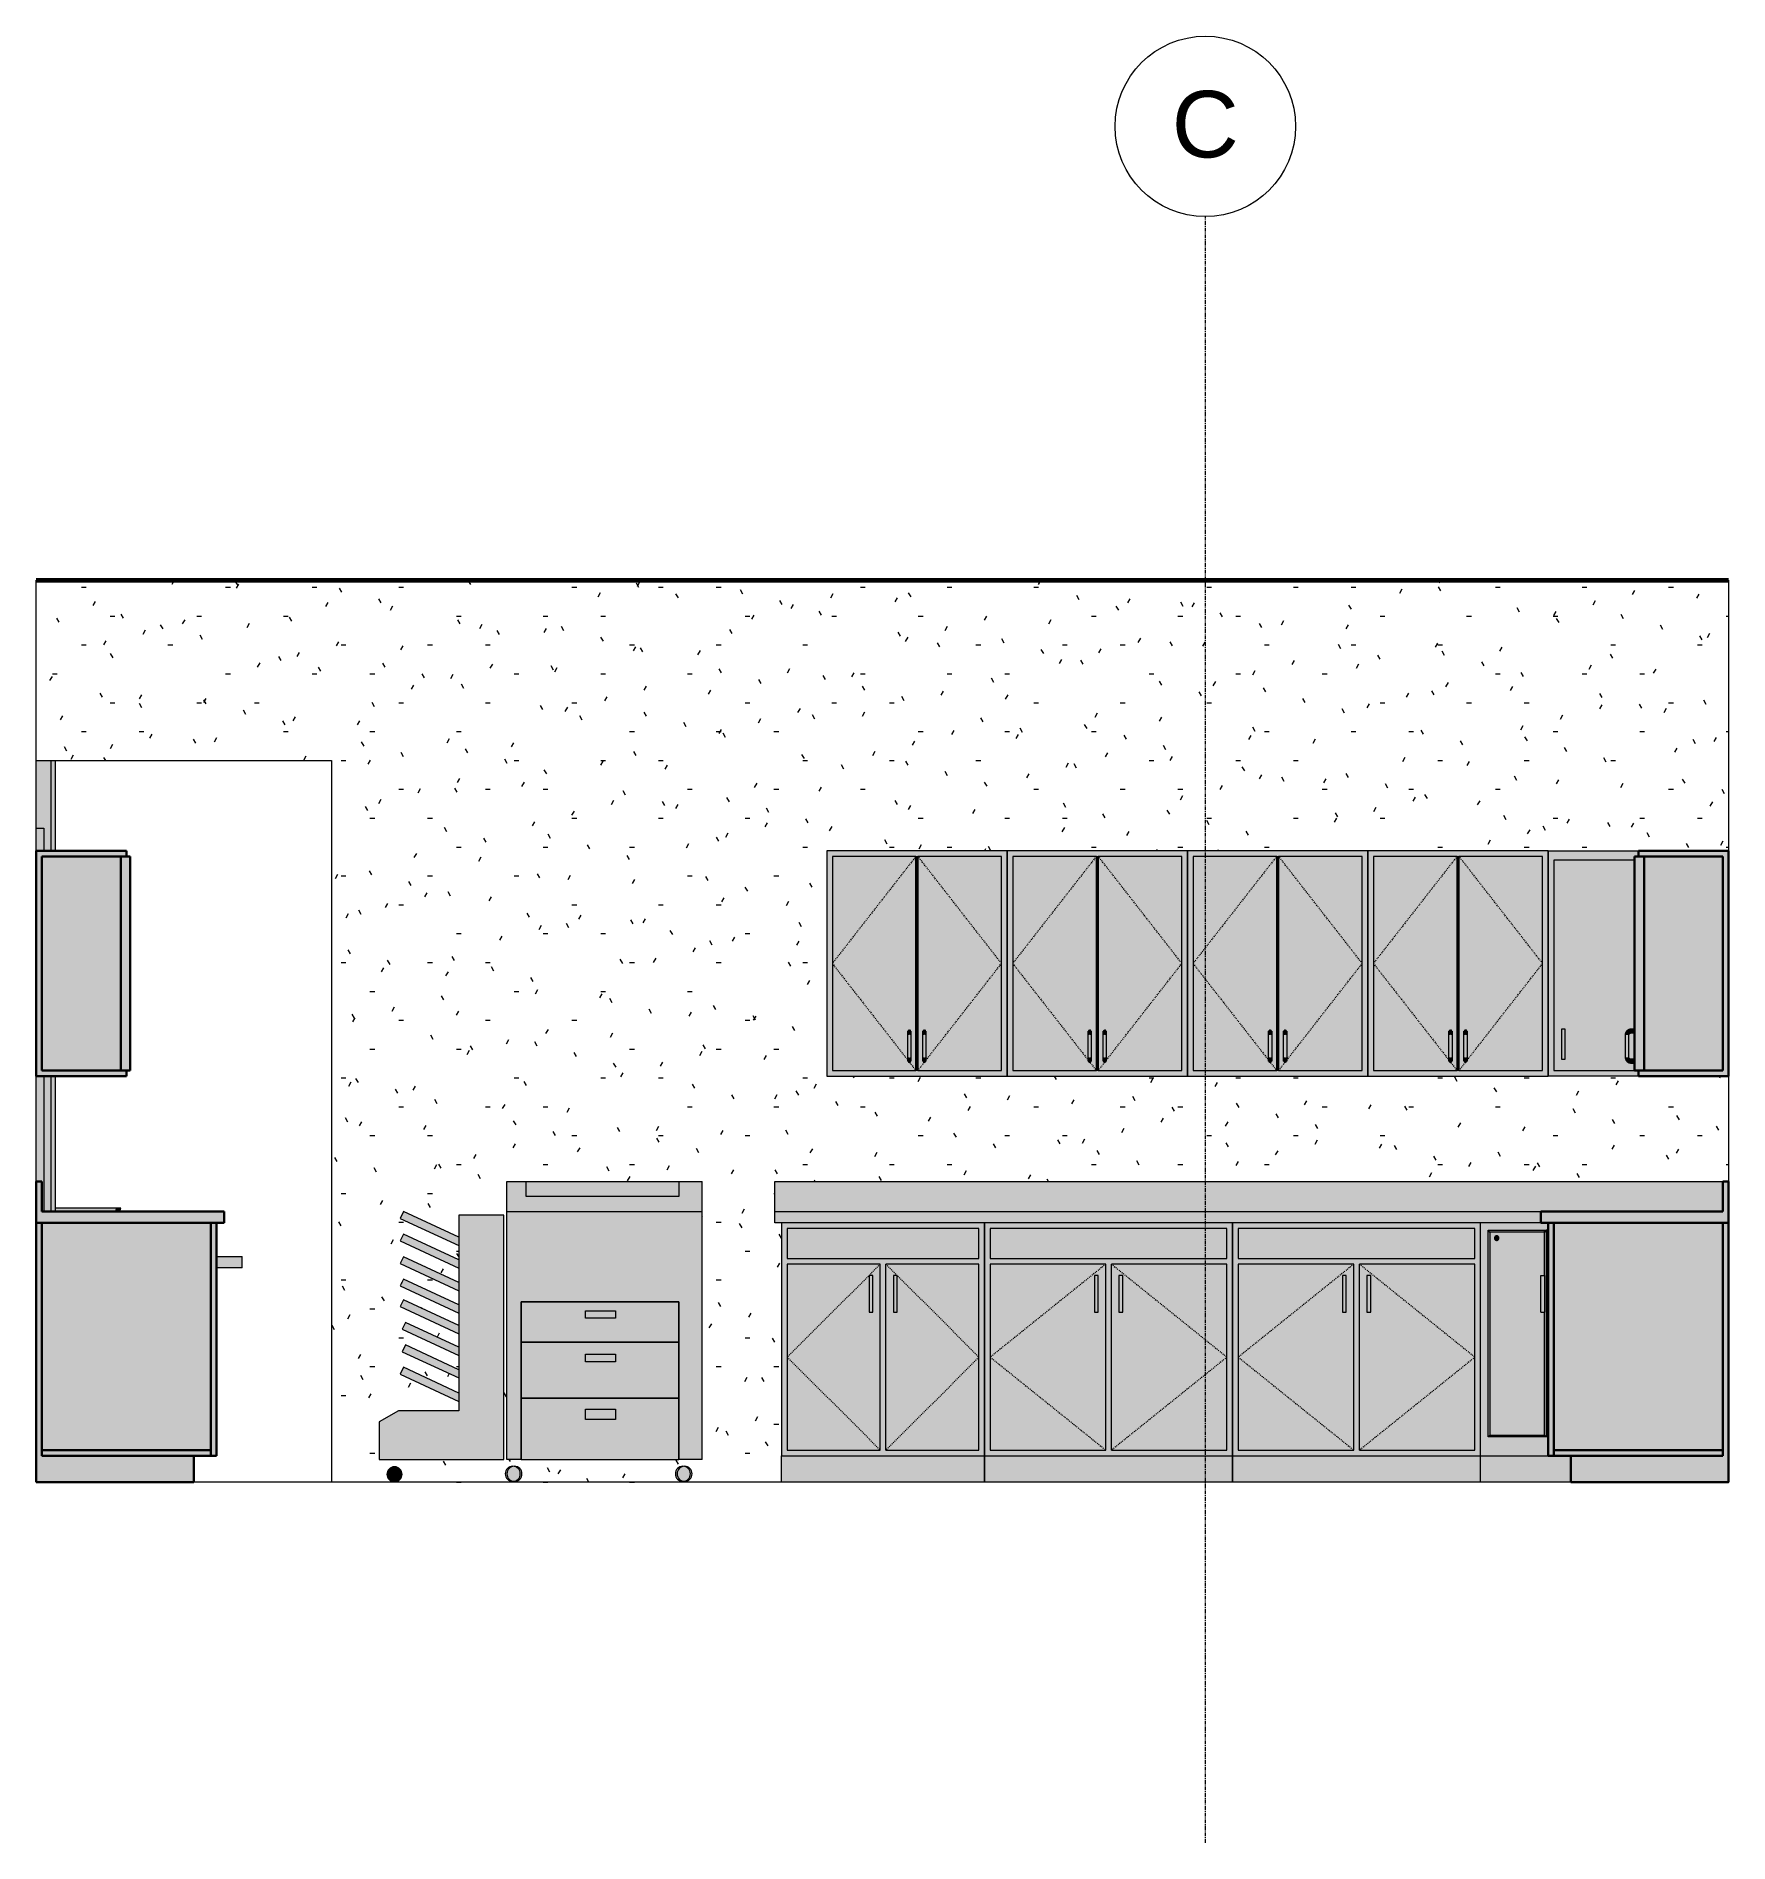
# Model space of a CAD drawing. Header units: inches. Extents: x -1667 to 6641, y -48 to 265.
# Drawn here: x 2478.5 to 2703.7, y -48 to 192.4 of the extents above; entities that cross this region are included whole.
import ezdxf

# ---------------------------------------------------------------- set-up
doc = ezdxf.new("R2010")
doc.units = ezdxf.units.IN
doc.header["$MEASUREMENT"] = 0
doc.linetypes.add('Dash', pattern=[0.25, 0.125, -0.125])
doc.linetypes.add('Grid Line 1_2_', pattern=[0.875, 0.5, -0.125, 0.125, -0.125])
for name, color, linetype, lineweight in [('A-CLNG', 13, 'Continuous', 18), ('A-DOOR', 31, 'Continuous', 18), ('A-DOOR-FRAM', 31, 'Continuous', 9), ('A-WALL-PATT', 111, 'Continuous', 18), ('C-BLDG-PADS', 91, 'Continuous', 9), ('I-FURN', 30, 'Continuous', 9), ('I-FURN-PNLS', 30, 'Continuous', 9), ('I-WALL', 2, 'Continuous', 18), ('Q-CASE', 31, 'Continuous', 9), ('Q-SPCQ', 91, 'Continuous', 9), ('S-COLS', 52, 'Continuous', 9), ('S-GRID', 1, 'Continuous', 9), ('S-GRID-IDEN', 1, 'Continuous', 9)]:
    doc.layers.add(name, color=color, linetype=linetype, lineweight=lineweight)
doc.styles.add('Arial', font='arial.ttf', dxfattribs={"height": 8.851796})

# ---------------------------------------------------------------- blocks, each defined once
blk = doc.blocks.new('Grid - Grid Head - Circle-50561-COPY ROOM - EAST ELEVATION')
at = {"layer": 'S-GRID-IDEN', "color": 7}
blk.add_circle((1168.34, 180.37), 12, dxfattribs=at)
blk = doc.blocks.new('Open Source Metal Building_Exterior_rvt-10-COPY ROOM - EAST ELEVATION')
at = {"layer": 'C-BLDG-PADS'}
h = blk.add_hatch(dxfattribs=at)
h.set_pattern_fill('FP_12', style=0, pattern_type=2)
h.set_pattern_definition([(50, (0, 0), (13.77135, -1.20496), [1.44, -15.84]), (355, (0, 0), (-2.66442, 14.44218), [1.152, -12.672]), (100.451, (1.148, -0.1), (11.10708, 13.23737), [1.224, -13.462]), (46.184, (0, 3.84), (20.49128, -3.17785), [2.16, -23.76]), (96.636, (1.708, 3.575), (17.94587, 18.70315), [1.836, -20.193]), (351.184, (0, 3.84), (17.9454, 18.7026), [1.728, -19.008]), (21, (1.92, 2.88), (11.46052, -7.73037), [1.44, -15.84]), (326, (1.92, 2.88), (4.67135, 13.92315), [1.152, -12.672]), (71.451, (2.875, 2.236), (16.13207, 6.19284), [1.224, -13.462]), (37.5, (0, 0), (0.233123, 6.39175), [0.634, -11.885, 0.634, -12.23, -12.72]), (37.5, (0, 0), (0.233123, 6.39175), [-25.382, 0.634, -12.086]), (7.5, (0, 0), (5.05073, 7.57304), [0.634, -6.701, 0.634, -11.597, -4.848]), (7.5, (0, 0), (5.05073, 7.57304), [-19.565, 0.634, -4.214]), (327.5, (-4.282, 0), (10.24958, -0.43289), [0.634, -4.166, 0.634, -14.342, -19.872]), (327.5, (-4.282, 0), (10.24958, -0.43289), [-19.776, 0.634, -19.238]), (317.5, (-6.202, 0), (11.19739, 1.922144), [0.634, -5.606, 0.634, -9.312, -14.112]), (317.5, (-6.202, 0), (11.19739, 1.922144), [-16.186, 0.634, -13.478])])
h.paths.add_polyline_path([(1238, -0.02), (1238, 0), (1209.85, -0.02)], flags=0)
at = {"layer": 'S-COLS', "lineweight": 5}
h = blk.add_hatch(color=254, dxfattribs=at)
h.paths.add_polyline_path([(1014.08, 36), (1014.08, 54), (1013.77, 54), (1013.77, 36)], flags=0)
h.paths.add_polyline_path([(1013.77, 84), (1014.08, 84), (1014.08, 96), (1012.77, 96), (1012.77, 87), (1013.77, 87)], flags=0)
h = blk.add_hatch(color=254, dxfattribs=at)
h.paths.add_polyline_path([(1014.51, 36), (1014.77, 36), (1014.76, 54), (1014.08, 54), (1014.08, 36), (1014.42, 36)], flags=0)
h.paths.add_polyline_path([(1014.67, 84), (1014.77, 84), (1014.75, 96), (1014.08, 96), (1014.08, 84), (1014.61, 84)], flags=0)
h = blk.add_hatch(color=254, dxfattribs=at)
h.paths.add_polyline_path([(1014.77, 36), (1015.33, 36), (1015.33, 54), (1014.77, 54), (1014.77, 37.49)], flags=0)
h.paths.add_polyline_path([(1014.77, 84), (1015.33, 84), (1015.33, 96), (1014.77, 96)], flags=0)
at = {"layer": 'C-BLDG-PADS', "color": 250, "lineweight": 18}
blk.add_line((1238, 0), (1012.77, 0), dxfattribs=at)
at = {"layer": 'S-COLS', "color": 7}
for p, q in [((1014.77, 84), (1014.77, 96)), ((1015.33, 84), (1015.33, 96)), ((1014.77, 36), (1014.77, 54)), ((1015.33, 36), (1015.33, 54))]:
    blk.add_line(p, q, dxfattribs=at)
at = {"layer": 'S-GRID', "linetype": 'Grid Line 1_2_'}
blk.add_line((1168.34, -48), (1168.34, 168.38), dxfattribs=at)
at = {"layer": 'S-GRID-IDEN', "insert": (1168.33, 185.09), "char_height": 8.85, "width": 10.584, "attachment_point": 2, "line_spacing_factor": 0.938532, "style": 'Arial', "bg_fill": 3, "box_fill_scale": 1.25, "bg_fill_color": 0, "bg_fill_transparency": 0}
blk.add_mtext('C', dxfattribs=at)
at = {"color": 90, "lineweight": 5}
blk.add_blockref('Grid - Grid Head - Circle-50561-COPY ROOM - EAST ELEVATION', (0, 0), dxfattribs=at)
blk = doc.blocks.new('Work Station Desktops - 96_ x 96_-293211-COPY ROOM - EAST ELEVATION')
at = {"layer": 'I-FURN-PNLS'}
blk.add_hatch(color=256, dxfattribs=at).paths.add_polyline_path([(1040.16, 28.5), (1040.16, 30), (1036.77, 29.99), (1036.77, 28.5)], flags=0)
for p, q in [((1036.77, 30), (1040.16, 30)), ((1040.16, 28.5), (1040.16, 30)), ((1040.16, 28.5), (1036.77, 28.5))]:
    blk.add_line(p, q, dxfattribs=at)
blk = doc.blocks.new('Haworth_Chair_s_con-Swivel - Swivel Chair-274643-COPY ROOM - EAST ELEVATION')
at = {"layer": 'I-FURN'}
for points in [[(1019.58, 36), (1023.31, 36), (1023.46, 36.5), (1015.33, 36.5), (1015.33, 36), (1019.29, 36)], [(1023.37, 36), (1023.89, 36), (1024.05, 36.5), (1023.46, 36.5), (1023.31, 36)]]:
    blk.add_hatch(color=256, dxfattribs=at).paths.add_polyline_path(points, flags=0)
for p, q in [((1015.34, 36.5), (1023.46, 36.5)), ((1023.46, 36.5), (1023.31, 36)), ((1023.46, 36.5), (1024.05, 36.5)), ((1023.89, 36), (1024.05, 36.5))]:
    blk.add_line(p, q, dxfattribs=at)
blk = doc.blocks.new('Counter Top-L Shaped 2 - 24_ Depth 2-600382-COPY ROOM - EAST ELEVATION')
at = {"layer": 'Q-CASE'}
for points in [[(1212.96, 36), (1237.21, 36), (1237.21, 40), (1111.07, 40), (1111.07, 36), (1209.85, 36)], [(1237.96, 34.5), (1237.96, 40), (1237.21, 40), (1237.21, 36), (1212.96, 36), (1212.96, 34.5)], [(1153.54, 34.5), (1212.96, 34.5), (1212.96, 36), (1111.07, 36), (1111.07, 34.5), (1125.39, 34.5)]]:
    blk.add_hatch(color=256, dxfattribs=at).paths.add_polyline_path(points, flags=0)
for p, q in [((1111.07, 36), (1111.07, 40)), ((1111.07, 40), (1237.21, 40)), ((1111.07, 36), (1212.96, 36)), ((1111.07, 34.5), (1111.07, 36)), ((1212.96, 34.5), (1111.07, 34.5))]:
    blk.add_line(p, q, dxfattribs=at)
at = {"layer": 'Q-CASE', "lineweight": 30}
for p, q in [((1237.96, 40), (1237.21, 40)), ((1237.21, 40), (1237.21, 36)), ((1237.96, 34.5), (1237.96, 40)), ((1237.21, 36), (1212.96, 36)), ((1212.96, 36), (1212.96, 34.5)), ((1212.96, 34.5), (1237.96, 34.5))]:
    blk.add_line(p, q, dxfattribs=at)
blk = doc.blocks.new('Single-Glass 1 - 36_ x 84_-564710-COPY ROOM - EAST ELEVATION')
at = {"layer": 'A-DOOR-FRAM', "lineweight": 18}
h = blk.add_hatch(color=256, dxfattribs=at)
h.paths.add_polyline_path([(1013.52, 36), (1013.77, 36), (1013.77, 54), (1012.77, 54), (1012.77, 40), (1013.52, 40), (1013.52, 37.49)], flags=0)
h.paths.add_polyline_path([(1013.77, 84), (1013.77, 87), (1012.77, 87), (1012.77, 84), (1013.52, 84)], flags=0)
at = {"layer": 'A-DOOR-FRAM'}
for p, q in [((1012.77, 87), (1013.77, 87)), ((1013.77, 87), (1013.77, 84)), ((1013.77, 54), (1013.77, 36))]:
    blk.add_line(p, q, dxfattribs=at)
blk = doc.blocks.new('Counter Top-L Shaped 2 - 24_ Depth-622807-COPY ROOM - EAST ELEVATION')
at = {"layer": 'Q-CASE'}
blk.add_hatch(color=256, dxfattribs=at).paths.add_polyline_path([(1019.81, 34.5), (1037.77, 34.5), (1037.77, 36), (1013.52, 36), (1013.52, 40), (1012.77, 40), (1012.77, 34.5)], flags=0)
at = {"layer": 'Q-CASE', "lineweight": 30}
for p, q in [((1013.52, 40), (1012.77, 40)), ((1012.77, 40), (1012.77, 34.5)), ((1013.52, 36), (1013.52, 40)), ((1012.77, 34.5), (1037.77, 34.5)), ((1037.77, 36), (1013.52, 36)), ((1037.77, 34.5), (1037.77, 36))]:
    blk.add_line(p, q, dxfattribs=at)
blk = doc.blocks.new('Upper Cabinet-Double Door-Wall - 24_-583922-COPY ROOM - EAST ELEVATION')
at = {"layer": 'Q-CASE'}
h = blk.add_hatch(color=256, dxfattribs=at)
h.paths.add_polyline_path([(1189.96, 54), (1213.96, 54), (1213.96, 84), (1189.96, 84), (1189.96, 59.99)], flags=0)
h.paths.add_polyline_path([(1209.85, 54.75), (1190.71, 54.75), (1190.71, 83.25), (1213.21, 83.25), (1213.21, 54.75)], flags=0)
h = blk.add_hatch(color=256, dxfattribs=at)
h.paths.add_polyline_path([(1190.71, 54.75), (1201.84, 54.75), (1201.84, 83.25), (1190.71, 83.25), (1190.71, 59.99)], flags=0)
h.paths.add_polyline_path([(1209.85, 54.75), (1213.21, 54.75), (1213.21, 83.25), (1202.09, 83.25), (1202.09, 54.75), (1206.33, 54.75)], flags=0)
h.paths.add_polyline_path([(1200.96, 55.77), (1200.83, 55.79), (1200.75, 55.87), (1200.72, 55.98), (1200.74, 60.1), (1200.78, 60.17), (1200.85, 60.23), (1201.07, 60.23), (1201.17, 60.13), (1201.2, 60.01), (1201.18, 55.9), (1201.14, 55.83), (1201.05, 55.77)], flags=0)
h.paths.add_polyline_path([(1202.96, 55.77), (1202.83, 55.79), (1202.75, 55.87), (1202.72, 55.98), (1202.74, 60.1), (1202.78, 60.17), (1202.85, 60.23), (1203.07, 60.23), (1203.17, 60.13), (1203.2, 60.01), (1203.18, 55.9), (1203.14, 55.83), (1203.07, 55.77)], flags=0)
h.paths.add_polyline_path([(1202.96, 56.45), (1203, 56.5), (1202.92, 56.5)], flags=0)
h.paths.add_polyline_path([(1200.96, 56.45), (1201, 56.5), (1200.92, 56.5)], flags=0)
h.paths.add_polyline_path([(1203, 59.5), (1202.96, 59.55), (1202.92, 59.5), (1202.96, 59.5)], flags=0)
h.paths.add_polyline_path([(1201, 59.5), (1200.96, 59.55), (1200.92, 59.5), (1200.96, 59.5)], flags=0)
h.paths.add_polyline_path([(1201.15, 60.07), (1201.15, 60.08), (1201.15, 60.07)], flags=0)
h.paths.add_polyline_path([(1203.15, 60.07), (1203.15, 60.08), (1203.15, 60.07)], flags=0)
for points in [[(1202.09, 54.75), (1202.09, 83.25), (1201.84, 83.25), (1201.84, 54.75)], [(1200.72, 59.5), (1200.92, 59.5), (1200.96, 59.55), (1200.96, 60.23), (1200.83, 60.21), (1200.75, 60.13), (1200.72, 60.01), (1200.73, 59.6)], [(1201.2, 59.5), (1201.2, 59.7), (1201.21, 59.9), (1201.2, 59.94), (1201.18, 60.1), (1201.14, 60.17), (1201.05, 60.23), (1200.96, 60.21), (1200.96, 59.55), (1201, 59.5), (1201.16, 59.5)], [(1202.72, 59.5), (1202.92, 59.5), (1202.96, 59.55), (1202.96, 60.23), (1202.83, 60.21), (1202.75, 60.13), (1202.72, 60.01), (1202.73, 59.6)], [(1203.2, 59.5), (1203.2, 59.7), (1203.21, 59.9), (1203.2, 59.94), (1203.18, 60.1), (1203.13, 60.18), (1203.07, 60.23), (1202.96, 60.21), (1202.96, 59.55), (1203, 59.5), (1203.16, 59.5)], [(1200.85, 56.5), (1200.96, 56.5), (1200.96, 59.5), (1200.72, 59.5), (1200.72, 56.5), (1200.77, 56.5)], [(1201.05, 56.5), (1201.2, 56.5), (1201.2, 59.5), (1200.96, 59.5), (1200.96, 56.5)], [(1202.96, 56.5), (1202.96, 59.5), (1202.72, 59.5), (1202.72, 56.5), (1202.85, 56.5)], [(1203.07, 56.5), (1203.2, 56.5), (1203.2, 59.5), (1202.96, 59.5), (1202.96, 56.5)], [(1200.96, 55.77), (1200.96, 56.45), (1200.92, 56.5), (1200.72, 56.5), (1200.72, 56.3), (1200.71, 56.1), (1200.72, 56.06), (1200.74, 55.9), (1200.79, 55.82), (1200.85, 55.77)], [(1200.96, 55.77), (1201.09, 55.79), (1201.17, 55.87), (1201.2, 55.98), (1201.2, 56.5), (1201, 56.5), (1200.96, 56.45), (1200.96, 55.79)], [(1202.96, 55.77), (1202.96, 56.45), (1202.92, 56.5), (1202.72, 56.5), (1202.72, 56.3), (1202.71, 56.1), (1202.72, 56.06), (1202.74, 55.9), (1202.78, 55.83), (1202.85, 55.77)], [(1202.96, 55.77), (1203.09, 55.79), (1203.17, 55.87), (1203.2, 55.98), (1203.2, 56.5), (1203, 56.5), (1202.96, 56.45), (1202.96, 55.79)]]:
    blk.add_hatch(color=256, dxfattribs=at).paths.add_polyline_path(points, flags=0)
for p, q in [((1213.96, 84), (1189.96, 84)), ((1189.96, 84), (1189.96, 54)), ((1201.84, 83.25), (1190.71, 83.25)), ((1190.71, 83.25), (1190.71, 54.75)), ((1201.84, 83.25), (1202.09, 83.25)), ((1201.84, 54.75), (1201.84, 83.25)), ((1201.96, 83.25), (1201.96, 54.75)), ((1202.09, 83.25), (1202.09, 54.75)), ((1213.21, 83.25), (1202.09, 83.25)), ((1213.21, 54.75), (1213.21, 83.25)), ((1213.96, 54), (1213.96, 84)), ((1200.71, 59.5), (1200.71, 56.5)), ((1201.21, 56.5), (1201.21, 59.5)), ((1202.71, 59.5), (1202.71, 56.5)), ((1203.21, 56.5), (1203.21, 59.5)), ((1189.96, 54), (1213.96, 54)), ((1190.71, 54.75), (1201.84, 54.75)), ((1202.09, 54.75), (1201.84, 54.75)), ((1202.09, 54.75), (1213.21, 54.75))]:
    blk.add_line(p, q, dxfattribs=at)
at = {"layer": 'Q-CASE', "linetype": 'Dash'}
for p, q in [((1201.84, 83.25), (1190.71, 69)), ((1213.21, 69), (1202.09, 83.25)), ((1190.71, 69), (1201.84, 54.75)), ((1202.09, 54.75), (1213.21, 69))]:
    blk.add_line(p, q, dxfattribs=at)
at = {"layer": 'Q-CASE', "flags": 128}
for points in [[(1200.71, 60), (1200.71, 60), (1200.71, 60), (1200.71, 60), (1200.71, 59.99), (1200.71, 59.99), (1200.71, 59.99), (1200.71, 59.98), (1200.71, 59.97), (1200.71, 59.97), (1200.71, 59.96), (1200.71, 59.95), (1200.71, 59.94), (1200.71, 59.93), (1200.71, 59.92), (1200.71, 59.91), (1200.71, 59.9), (1200.71, 59.89), (1200.71, 59.88), (1200.71, 59.86), (1200.71, 59.85), (1200.71, 59.83), (1200.71, 59.82), (1200.71, 59.8), (1200.71, 59.79), (1200.71, 59.77), (1200.71, 59.75), (1200.71, 59.74), (1200.71, 59.72), (1200.71, 59.7), (1200.71, 59.68), (1200.71, 59.66), (1200.71, 59.64), (1200.71, 59.62), (1200.71, 59.6), (1200.71, 59.58), (1200.71, 59.57), (1200.71, 59.55), (1200.71, 59.53), (1200.71, 59.51), (1200.71, 59.5)], [(1201.21, 59.5), (1201.21, 59.52), (1201.21, 59.54), (1201.21, 59.56), (1201.21, 59.58), (1201.21, 59.6), (1201.21, 59.62), (1201.21, 59.64), (1201.21, 59.66), (1201.21, 59.68), (1201.21, 59.69), (1201.21, 59.71), (1201.21, 59.73), (1201.21, 59.75), (1201.21, 59.77), (1201.21, 59.78), (1201.21, 59.8), (1201.21, 59.81), (1201.21, 59.83), (1201.21, 59.84), (1201.21, 59.86), (1201.21, 59.87), (1201.21, 59.89), (1201.21, 59.9), (1201.21, 59.91), (1201.21, 59.92), (1201.21, 59.93), (1201.21, 59.94), (1201.21, 59.95), (1201.21, 59.96), (1201.21, 59.97), (1201.21, 59.97), (1201.21, 59.98), (1201.21, 59.98), (1201.21, 59.99), (1201.21, 59.99), (1201.21, 60), (1201.21, 60), (1201.21, 60), (1201.21, 60)], [(1202.71, 60), (1202.71, 60), (1202.71, 60), (1202.71, 60), (1202.71, 59.99), (1202.71, 59.99), (1202.71, 59.99), (1202.71, 59.98), (1202.71, 59.97), (1202.71, 59.97), (1202.71, 59.96), (1202.71, 59.95), (1202.71, 59.94), (1202.71, 59.93), (1202.71, 59.92), (1202.71, 59.91), (1202.71, 59.9), (1202.71, 59.89), (1202.71, 59.88), (1202.71, 59.86), (1202.71, 59.85), (1202.71, 59.83), (1202.71, 59.82), (1202.71, 59.8), (1202.71, 59.79), (1202.71, 59.77), (1202.71, 59.75), (1202.71, 59.74), (1202.71, 59.72), (1202.71, 59.7), (1202.71, 59.68), (1202.71, 59.66), (1202.71, 59.64), (1202.71, 59.62), (1202.71, 59.6), (1202.71, 59.58), (1202.71, 59.57), (1202.71, 59.55), (1202.71, 59.53), (1202.71, 59.51), (1202.71, 59.5)], [(1203.21, 59.5), (1203.21, 59.52), (1203.21, 59.54), (1203.21, 59.56), (1203.21, 59.58), (1203.21, 59.6), (1203.21, 59.62), (1203.21, 59.64), (1203.21, 59.66), (1203.21, 59.68), (1203.21, 59.69), (1203.21, 59.71), (1203.21, 59.73), (1203.21, 59.75), (1203.21, 59.77), (1203.21, 59.78), (1203.21, 59.8), (1203.21, 59.81), (1203.21, 59.83), (1203.21, 59.84), (1203.21, 59.86), (1203.21, 59.87), (1203.21, 59.89), (1203.21, 59.9), (1203.21, 59.91), (1203.21, 59.92), (1203.21, 59.93), (1203.21, 59.94), (1203.21, 59.95), (1203.21, 59.96), (1203.21, 59.97), (1203.21, 59.97), (1203.21, 59.98), (1203.21, 59.98), (1203.21, 59.99), (1203.21, 59.99), (1203.21, 60), (1203.21, 60), (1203.21, 60), (1203.21, 60)], [(1200.71, 56.5), (1200.71, 56.48), (1200.71, 56.46), (1200.71, 56.44), (1200.71, 56.42), (1200.71, 56.4), (1200.71, 56.38), (1200.71, 56.36), (1200.71, 56.34), (1200.71, 56.32), (1200.71, 56.31), (1200.71, 56.29), (1200.71, 56.27), (1200.71, 56.25), (1200.71, 56.23), (1200.71, 56.22), (1200.71, 56.2), (1200.71, 56.19), (1200.71, 56.17), (1200.71, 56.16), (1200.71, 56.14), (1200.71, 56.13), (1200.71, 56.11), (1200.71, 56.1), (1200.71, 56.09), (1200.71, 56.08), (1200.71, 56.07), (1200.71, 56.06), (1200.71, 56.05), (1200.71, 56.04), (1200.71, 56.03), (1200.71, 56.03), (1200.71, 56.02), (1200.71, 56.02), (1200.71, 56.01), (1200.71, 56.01), (1200.71, 56), (1200.71, 56), (1200.71, 56), (1200.71, 56)], [(1201.21, 56), (1201.21, 56), (1201.21, 56), (1201.21, 56), (1201.21, 56.01), (1201.21, 56.01), (1201.21, 56.01), (1201.21, 56.02), (1201.21, 56.03), (1201.21, 56.03), (1201.21, 56.04), (1201.21, 56.05), (1201.21, 56.06), (1201.21, 56.07), (1201.21, 56.08), (1201.21, 56.09), (1201.21, 56.1), (1201.21, 56.11), (1201.21, 56.12), (1201.21, 56.14), (1201.21, 56.15), (1201.21, 56.17), (1201.21, 56.18), (1201.21, 56.2), (1201.21, 56.21), (1201.21, 56.23), (1201.21, 56.25), (1201.21, 56.26), (1201.21, 56.28), (1201.21, 56.3), (1201.21, 56.32), (1201.21, 56.34), (1201.21, 56.36), (1201.21, 56.38), (1201.21, 56.4), (1201.21, 56.42), (1201.21, 56.43), (1201.21, 56.45), (1201.21, 56.47), (1201.21, 56.49), (1201.21, 56.5)], [(1202.71, 56.5), (1202.71, 56.48), (1202.71, 56.46), (1202.71, 56.44), (1202.71, 56.42), (1202.71, 56.4), (1202.71, 56.38), (1202.71, 56.36), (1202.71, 56.34), (1202.71, 56.32), (1202.71, 56.31), (1202.71, 56.29), (1202.71, 56.27), (1202.71, 56.25), (1202.71, 56.23), (1202.71, 56.22), (1202.71, 56.2), (1202.71, 56.19), (1202.71, 56.17), (1202.71, 56.16), (1202.71, 56.14), (1202.71, 56.13), (1202.71, 56.11), (1202.71, 56.1), (1202.71, 56.09), (1202.71, 56.08), (1202.71, 56.07), (1202.71, 56.06), (1202.71, 56.05), (1202.71, 56.04), (1202.71, 56.03), (1202.71, 56.03), (1202.71, 56.02), (1202.71, 56.02), (1202.71, 56.01), (1202.71, 56.01), (1202.71, 56), (1202.71, 56), (1202.71, 56), (1202.71, 56)], [(1203.21, 56), (1203.21, 56), (1203.21, 56), (1203.21, 56), (1203.21, 56.01), (1203.21, 56.01), (1203.21, 56.01), (1203.21, 56.02), (1203.21, 56.03), (1203.21, 56.03), (1203.21, 56.04), (1203.21, 56.05), (1203.21, 56.06), (1203.21, 56.07), (1203.21, 56.08), (1203.21, 56.09), (1203.21, 56.1), (1203.21, 56.11), (1203.21, 56.12), (1203.21, 56.14), (1203.21, 56.15), (1203.21, 56.17), (1203.21, 56.18), (1203.21, 56.2), (1203.21, 56.21), (1203.21, 56.23), (1203.21, 56.25), (1203.21, 56.26), (1203.21, 56.28), (1203.21, 56.3), (1203.21, 56.32), (1203.21, 56.34), (1203.21, 56.36), (1203.21, 56.38), (1203.21, 56.4), (1203.21, 56.42), (1203.21, 56.43), (1203.21, 56.45), (1203.21, 56.47), (1203.21, 56.49), (1203.21, 56.5)]]:
    blk.add_lwpolyline(points, dxfattribs=at)
blk = doc.blocks.new('Upper Cabinet-Double Door-Wall - 24_-V27-COPY ROOM - EAST ELEVATION')
at = {"layer": 'Q-CASE'}
for points in [[(1024.77, 54), (1024.77, 54.75), (1013.52, 54.75), (1013.52, 83.25), (1024.77, 83.25), (1024.77, 84), (1012.77, 84), (1012.77, 54)], [(1013.52, 54.75), (1024.02, 54.75), (1024.02, 83.25), (1013.52, 83.25), (1013.52, 59.99)], [(1024.02, 54.75), (1025.27, 54.75), (1025.27, 83.25), (1024.02, 83.25), (1024.02, 59.99)]]:
    blk.add_hatch(color=256, dxfattribs=at).paths.add_polyline_path(points, flags=0)
at = {"layer": 'Q-CASE', "lineweight": 30}
for p, q in [((1012.77, 84), (1012.77, 54)), ((1024.77, 84), (1012.77, 84)), ((1013.52, 54.75), (1013.52, 83.25)), ((1013.52, 83.25), (1024.77, 83.25)), ((1025.27, 83.25), (1024.02, 83.25)), ((1024.02, 83.25), (1024.02, 54.75)), ((1024.77, 83.25), (1024.77, 84)), ((1025.27, 54.75), (1025.27, 83.25)), ((1012.77, 54), (1024.77, 54)), ((1024.77, 54.75), (1013.52, 54.75)), ((1024.02, 54.75), (1025.27, 54.75)), ((1024.77, 54), (1024.77, 54.75))]:
    blk.add_line(p, q, dxfattribs=at)
blk = doc.blocks.new('Copier-Floor - Copier-Floor-594505-COPY ROOM - EAST ELEVATION')
at = {"layer": 'Q-SPCQ'}
for points in [[(1077.3, 36), (1101.4, 36), (1101.4, 40), (1098.3, 40), (1098.3, 38), (1077.96, 38), (1077.96, 40), (1075.4, 40), (1075.4, 36)], [(1098.3, 38), (1098.3, 40), (1077.96, 40), (1077.96, 38)], [(1069.08, 3), (1074.99, 3), (1074.99, 35.5), (1068.99, 35.5), (1068.99, 9.5), (1060.99, 9.5), (1058.4, 8), (1058.4, 3)], [(1068.99, 31.46), (1068.99, 32.57), (1061.64, 35.99), (1061.22, 35.09)], [(1077.3, 3), (1077.3, 24), (1098.3, 24), (1098.3, 3), (1101.4, 3), (1101.4, 36), (1075.4, 36), (1075.4, 3)], [(1068.99, 28.46), (1068.99, 29.57), (1061.64, 32.99), (1061.22, 32.09), (1065.72, 29.99)], [(1068.99, 25.46), (1068.99, 26.57), (1061.64, 29.99), (1061.22, 29.09)], [(1068.99, 22.46), (1068.99, 23.57), (1061.64, 26.99), (1061.22, 26.09)], [(1068.99, 19.71), (1068.99, 20.82), (1061.64, 24.24), (1061.22, 23.34)], [(1089.85, 21.79), (1089.85, 22.79), (1085.85, 22.79), (1085.85, 21.79)], [(1068.99, 16.85), (1068.99, 17.95), (1061.91, 21.25), (1061.48, 20.35)], [(1068.99, 13.85), (1068.99, 14.95), (1061.91, 18.25), (1061.48, 17.35)], [(1089.85, 16), (1089.85, 17.02), (1085.85, 17.02), (1085.85, 16)], [(1068.99, 10.74), (1068.99, 11.84), (1061.64, 15.27), (1061.22, 14.36)], [(1089.85, 8.31), (1089.85, 9.71), (1085.85, 9.71), (1085.85, 8.31)], [(1060.68, 0.05), (1061.08, 0.24), (1061.35, 0.59), (1061.45, 1.03), (1061.35, 1.46), (1061.08, 1.81), (1060.68, 2), (1060.23, 2), (1059.83, 1.81), (1059.55, 1.46), (1059.45, 1.03), (1059.55, 0.59), (1059.83, 0.24), (1060.23, 0.05)]]:
    blk.add_hatch(color=256, dxfattribs=at).paths.add_polyline_path(points, flags=0)
h = blk.add_hatch(color=256, dxfattribs=at)
h.paths.add_polyline_path([(1097.23, 18.6), (1098.3, 18.6), (1098.3, 24), (1077.3, 24), (1077.3, 18.6)], flags=0)
h.paths.add_polyline_path([(1089.85, 21.79), (1085.85, 21.79), (1085.85, 22.79), (1089.85, 22.79)], flags=0)
h = blk.add_hatch(color=256, dxfattribs=at)
h.paths.add_polyline_path([(1083.15, 11.18), (1098.3, 11.18), (1098.3, 18.6), (1077.3, 18.6), (1077.3, 11.18)], flags=0)
h.paths.add_polyline_path([(1085.85, 16), (1085.85, 17.02), (1089.85, 17.02), (1089.85, 16)], flags=0)
h = blk.add_hatch(color=256, dxfattribs=at)
h.paths.add_polyline_path([(1083.15, 3), (1098.3, 3), (1098.3, 11.18), (1077.3, 11.18), (1077.3, 3)], flags=0)
h.paths.add_polyline_path([(1085.85, 8.31), (1085.85, 9.71), (1089.85, 9.71), (1089.85, 8.31)], flags=0)
h = blk.add_hatch(color=256, dxfattribs=at)
h.paths.add_polyline_path([(1075.96, 0.12), (1076.41, 0.12), (1076.81, 0.32), (1077.09, 0.67), (1077.19, 1.1), (1077.09, 1.53), (1076.81, 1.88), (1076.41, 2.07), (1075.96, 2.07), (1075.56, 1.88), (1075.29, 1.53), (1075.19, 1.1), (1075.29, 0.67), (1075.56, 0.32)], flags=0)
h.paths.add_polyline_path([(1099.05, 0.12), (1099.45, 0.32), (1099.73, 0.67), (1099.82, 1.1), (1099.73, 1.53), (1099.45, 1.88), (1099.05, 2.07), (1098.6, 2.07), (1098.2, 1.88), (1097.92, 1.53), (1097.82, 1.1), (1097.92, 0.67), (1098.2, 0.32), (1098.6, 0.12)], flags=0)
h = blk.add_hatch(color=256, dxfattribs=at)
h.paths.add_polyline_path([(1076.19, 0.12), (1076.63, 0.12), (1077.03, 0.32), (1077.31, 0.67), (1077.41, 1.1), (1077.31, 1.53), (1077.03, 1.88), (1076.63, 2.07), (1076.19, 2.07), (1075.78, 1.88), (1075.51, 1.53), (1075.41, 1.1), (1075.51, 0.67), (1075.78, 0.32)], flags=0)
h.paths.add_polyline_path([(1099.27, 0.12), (1099.67, 0.32), (1099.95, 0.67), (1100.05, 1.1), (1099.95, 1.53), (1099.67, 1.88), (1099.27, 2.07), (1098.82, 2.07), (1098.42, 1.88), (1098.14, 1.53), (1098.05, 1.1), (1098.14, 0.67), (1098.42, 0.32), (1098.82, 0.12)], flags=0)
for p, q in [((1075.4, 40), (1077.96, 40)), ((1075.4, 36), (1075.4, 40)), ((1077.96, 40), (1098.3, 40)), ((1077.96, 38), (1077.96, 40)), ((1098.3, 40), (1101.4, 40)), ((1098.3, 40), (1098.3, 38)), ((1101.4, 36), (1101.4, 40)), ((1098.3, 38), (1077.96, 38)), ((1061.64, 35.99), (1061.22, 35.09)), ((1061.22, 35.09), (1068.99, 31.46)), ((1068.99, 32.57), (1061.64, 35.99)), ((1074.99, 35.5), (1068.99, 35.5)), ((1068.99, 35.5), (1068.99, 9.5)), ((1074.99, 3), (1074.99, 35.5)), ((1075.4, 36), (1101.4, 36)), ((1075.4, 3), (1075.4, 36)), ((1101.4, 3), (1101.4, 36)), ((1061.64, 32.99), (1061.22, 32.09)), ((1061.22, 32.09), (1068.99, 28.46)), ((1068.99, 29.57), (1061.64, 32.99)), ((1061.64, 29.99), (1061.22, 29.09)), ((1061.22, 29.09), (1068.99, 25.46)), ((1068.99, 26.57), (1061.64, 29.99)), ((1061.64, 26.99), (1061.22, 26.09)), ((1068.99, 23.57), (1061.64, 26.99)), ((1061.22, 26.09), (1068.99, 22.46)), ((1061.64, 24.24), (1061.22, 23.34)), ((1068.99, 20.82), (1061.64, 24.24)), ((1061.22, 23.34), (1068.99, 19.71)), ((1098.3, 24), (1077.3, 24)), ((1077.3, 24), (1077.3, 18.6)), ((1077.3, 3), (1077.3, 24)), ((1077.3, 24), (1098.3, 24)), ((1085.85, 22.79), (1089.85, 22.79)), ((1085.85, 21.79), (1085.85, 22.79)), ((1089.85, 21.79), (1085.85, 21.79)), ((1089.85, 22.79), (1089.85, 21.79)), ((1098.3, 18.6), (1098.3, 24)), ((1098.3, 24), (1098.3, 3)), ((1061.91, 21.25), (1061.48, 20.35)), ((1061.48, 20.35), (1068.99, 16.85)), ((1068.99, 17.95), (1061.91, 21.25)), ((1061.91, 18.25), (1061.48, 17.35)), ((1061.48, 17.35), (1068.99, 13.85)), ((1068.99, 14.95), (1061.91, 18.25)), ((1077.3, 18.6), (1098.3, 18.6)), ((1098.3, 18.6), (1077.3, 18.6)), ((1077.3, 18.6), (1077.3, 11.18)), ((1085.85, 17.02), (1089.85, 17.02)), ((1085.85, 16), (1085.85, 17.02)), ((1089.85, 17.02), (1089.85, 16)), ((1098.3, 11.18), (1098.3, 18.6)), ((1061.64, 15.27), (1061.22, 14.36)), ((1068.99, 11.84), (1061.64, 15.27)), ((1089.85, 16), (1085.85, 16)), ((1061.22, 14.36), (1068.99, 10.74)), ((1077.3, 11.18), (1098.3, 11.18)), ((1098.3, 11.18), (1077.3, 11.18)), ((1077.3, 11.18), (1077.3, 3)), ((1085.85, 9.71), (1089.85, 9.71)), ((1085.85, 8.31), (1085.85, 9.71)), ((1089.85, 9.71), (1089.85, 8.31)), ((1098.3, 3), (1098.3, 11.18)), ((1060.99, 9.5), (1058.4, 8)), ((1058.4, 8), (1058.4, 3)), ((1068.99, 9.5), (1060.99, 9.5)), ((1089.85, 8.31), (1085.85, 8.31)), ((1058.4, 3), (1074.99, 3)), ((1077.3, 3), (1075.4, 3)), ((1077.3, 3), (1098.3, 3)), ((1101.4, 3), (1098.3, 3))]:
    blk.add_line(p, q, dxfattribs=at)
for centre, start, end in [((1060.45, 1.03), 0, 180), ((1060.45, 1.03), 180, 360), ((1076.19, 1.1), 0, 180), ((1076.19, 1.1), 180, 360), ((1076.41, 1.1), 0, 180), ((1076.41, 1.1), 180, 360), ((1098.82, 1.1), 0, 180), ((1098.82, 1.1), 180, 360), ((1099.05, 1.1), 0, 180), ((1099.05, 1.1), 180, 360)]:
    blk.add_arc(centre, 1, start, end, dxfattribs=at)
blk = doc.blocks.new('Base Cabinet-Double Door Sink Unit - 39_-578555-COPY ROOM - EAST ELEVATION')
at = {"layer": 'Q-CASE'}
h = blk.add_hatch(color=256, dxfattribs=at)
h.paths.add_polyline_path([(1012.77, 0), (1033.77, 0), (1033.77, 3.5), (1013.52, 3.5), (1013.52, 34.5), (1012.77, 34.5), (1012.77, 0.92)], flags=0)
h.paths.add_polyline_path([(1036.02, 3.5), (1036.77, 3.5), (1036.77, 34.5), (1036.02, 34.5), (1036.02, 14.98)], flags=0)
for points in [[(1013.52, 4.25), (1036.02, 4.25), (1036.02, 34.5), (1013.52, 34.5), (1013.52, 4.67)], [(1026.85, 3.5), (1036.02, 3.5), (1036.02, 4.25), (1013.52, 4.25), (1013.52, 3.5), (1023.33, 3.5)]]:
    blk.add_hatch(color=256, dxfattribs=at).paths.add_polyline_path(points, flags=0)
at = {"layer": 'Q-CASE', "lineweight": 30}
for p, q in [((1013.52, 34.5), (1012.77, 34.5)), ((1012.77, 34.5), (1012.77, 0)), ((1013.52, 3.5), (1013.52, 34.5)), ((1036.02, 34.5), (1036.02, 3.5)), ((1036.77, 34.5), (1036.02, 34.5)), ((1036.77, 3.5), (1036.77, 34.5)), ((1036.02, 4.25), (1013.52, 4.25)), ((1013.52, 4.25), (1013.52, 3.5)), ((1033.77, 3.5), (1013.52, 3.5)), ((1013.52, 3.5), (1036.02, 3.5)), ((1033.77, 0), (1033.77, 3.5)), ((1036.02, 3.5), (1036.02, 4.25)), ((1036.02, 3.5), (1036.77, 3.5)), ((1012.77, 0), (1033.77, 0))]:
    blk.add_line(p, q, dxfattribs=at)
blk = doc.blocks.new('Base Cabinet-Double Door Sink Unit - 33_-621153-COPY ROOM - EAST ELEVATION')
at = {"layer": 'Q-CASE'}
h = blk.add_hatch(color=256, dxfattribs=at)
h.paths.add_polyline_path([(1138.96, 3.5), (1171.96, 3.5), (1171.96, 34.5), (1138.96, 34.5), (1138.96, 22.59)], flags=0)
h.paths.add_polyline_path([(1154.09, 22.59), (1153.59, 22.59), (1153.59, 27.5), (1154.09, 27.5)], flags=0)
h.paths.add_polyline_path([(1156.84, 22.59), (1156.84, 27.5), (1157.34, 27.5), (1157.34, 22.59)], flags=0)
h = blk.add_hatch(color=256, dxfattribs=at)
h.paths.add_polyline_path([(1157.34, 22.59), (1157.34, 27.5), (1156.84, 27.5), (1156.84, 22.59)], flags=0)
h.paths.add_polyline_path([(1153.59, 22.59), (1154.09, 22.59), (1154.09, 27.5), (1153.59, 27.5)], flags=0)
blk.add_hatch(color=256, dxfattribs=at).paths.add_polyline_path([(1139.71, 0), (1171.96, 0), (1171.96, 3.5), (1138.96, 3.5), (1138.96, 0)], flags=0)
for p, q in [((1138.96, 34.5), (1138.96, 3.5)), ((1171.21, 33.75), (1139.71, 33.75)), ((1139.71, 33.75), (1139.71, 29.75)), ((1171.21, 29.75), (1171.21, 33.75)), ((1171.96, 3.5), (1171.96, 34.5)), ((1139.71, 29.75), (1171.21, 29.75)), ((1155.09, 29), (1139.71, 29)), ((1139.71, 29), (1139.71, 4.25)), ((1155.09, 4.25), (1155.09, 29)), ((1155.84, 4.25), (1155.84, 29)), ((1171.21, 29), (1155.84, 29)), ((1171.21, 4.25), (1171.21, 29)), ((1153.59, 27.5), (1153.59, 22.59)), ((1154.09, 27.5), (1153.59, 27.5)), ((1154.09, 22.59), (1154.09, 27.5)), ((1156.84, 27.5), (1156.84, 22.59)), ((1157.34, 27.5), (1156.84, 27.5)), ((1157.34, 22.59), (1157.34, 27.5)), ((1153.59, 22.59), (1154.09, 22.59)), ((1156.84, 22.59), (1157.34, 22.59)), ((1138.96, 3.5), (1171.96, 3.5)), ((1138.96, 0), (1138.96, 3.5)), ((1139.71, 4.25), (1155.09, 4.25)), ((1155.84, 4.25), (1171.21, 4.25)), ((1171.96, 3.5), (1171.96, 0))]:
    blk.add_line(p, q, dxfattribs=at)
at = {"layer": 'Q-CASE', "linetype": 'Dash'}
for p, q in [((1155.09, 29), (1139.71, 16.62)), ((1155.84, 29), (1171.21, 16.62)), ((1139.71, 16.62), (1155.09, 4.25)), ((1171.21, 16.62), (1155.84, 4.25))]:
    blk.add_line(p, q, dxfattribs=at)
blk = doc.blocks.new('Base Cabinet-Double Door Sink Unit - 33_-V28-COPY ROOM - EAST ELEVATION')
at = {"layer": 'Q-CASE'}
h = blk.add_hatch(color=256, dxfattribs=at)
h.paths.add_polyline_path([(1204.96, 3.5), (1204.96, 34.5), (1171.96, 34.5), (1171.96, 3.5), (1190.34, 3.5)], flags=0)
h.paths.add_polyline_path([(1190.34, 22.59), (1189.84, 22.59), (1189.84, 27.5), (1190.34, 27.5)], flags=0)
h.paths.add_polyline_path([(1187.09, 22.59), (1186.59, 22.59), (1186.59, 27.5), (1187.09, 27.5)], flags=0)
h = blk.add_hatch(color=256, dxfattribs=at)
h.paths.add_polyline_path([(1186.59, 22.59), (1187.09, 22.59), (1187.09, 27.5), (1186.59, 27.5)], flags=0)
h.paths.add_polyline_path([(1189.84, 22.59), (1190.34, 22.59), (1190.34, 27.5), (1189.84, 27.5)], flags=0)
blk.add_hatch(color=256, dxfattribs=at).paths.add_polyline_path([(1171.96, 0), (1204.96, 0), (1204.96, 3.5), (1171.96, 3.5)], flags=0)
for p, q in [((1171.96, 34.5), (1171.96, 3.5)), ((1204.21, 33.75), (1172.71, 33.75)), ((1172.71, 33.75), (1172.71, 29.75)), ((1204.21, 29.75), (1204.21, 33.75)), ((1204.96, 3.5), (1204.96, 34.5)), ((1172.71, 29.75), (1204.21, 29.75)), ((1188.09, 29), (1172.71, 29)), ((1172.71, 29), (1172.71, 4.25)), ((1188.09, 4.25), (1188.09, 29)), ((1188.84, 4.25), (1188.84, 29)), ((1204.21, 29), (1188.84, 29)), ((1204.21, 4.25), (1204.21, 29)), ((1186.59, 27.5), (1186.59, 22.59)), ((1187.09, 27.5), (1186.59, 27.5)), ((1187.09, 22.59), (1187.09, 27.5)), ((1189.84, 27.5), (1189.84, 22.59)), ((1190.34, 27.5), (1189.84, 27.5)), ((1190.34, 22.59), (1190.34, 27.5)), ((1186.59, 22.59), (1187.09, 22.59)), ((1189.84, 22.59), (1190.34, 22.59)), ((1171.96, 3.5), (1204.96, 3.5)), ((1171.96, 0), (1171.96, 3.5)), ((1172.71, 4.25), (1188.09, 4.25)), ((1188.84, 4.25), (1204.21, 4.25))]:
    blk.add_line(p, q, dxfattribs=at)
at = {"layer": 'Q-CASE', "linetype": 'Dash'}
for p, q in [((1188.09, 29), (1172.71, 16.62)), ((1188.84, 29), (1204.21, 16.62)), ((1172.71, 16.62), (1188.09, 4.25)), ((1204.21, 16.62), (1188.84, 4.25))]:
    blk.add_line(p, q, dxfattribs=at)
blk = doc.blocks.new('Base Cabinet-Double Door Sink Unit - 27_-619205-COPY ROOM - EAST ELEVATION')
at = {"layer": 'Q-CASE'}
blk.add_hatch(color=256, dxfattribs=at).paths.add_polyline_path([(1213.46, 22.59), (1213.46, 27.5), (1212.96, 27.5), (1212.96, 22.59)], flags=0)
for p, q in [((1212.96, 22.59), (1212.96, 27.5)), ((1212.96, 27.5), (1213.46, 27.5)), ((1213.46, 27.5), (1213.46, 22.59)), ((1212.96, 22.59), (1213.46, 22.59))]:
    blk.add_line(p, q, dxfattribs=at)
blk = doc.blocks.new('Corner_Base_Cabinet_7113 - L - Shaped Cabinet-618934-COPY ROOM - EAST ELEVATION')
at = {"layer": 'Q-CASE'}
for points in [[(1204.96, 3.5), (1213.96, 3.5), (1213.96, 6), (1205.96, 6), (1205.96, 33.5), (1213.96, 33.5), (1213.96, 34.5), (1204.96, 34.5), (1204.96, 6)], [(1205.96, 6), (1206.21, 6.25), (1206.21, 33.25), (1205.96, 33.5), (1205.96, 29.99)], [(1206.21, 33.25), (1213.46, 33.25), (1213.46, 33.5), (1205.96, 33.5)], [(1207.1, 32.46), (1207.39, 32.46), (1207.26, 32.7), (1207.1, 32.74), (1207.03, 32.73), (1206.9, 32.67), (1206.82, 32.46), (1206.91, 32.46)], [(1207.1, 32.18), (1207.18, 32.19), (1207.31, 32.25), (1207.39, 32.46), (1206.82, 32.46), (1206.94, 32.22)], [(1213.71, 6), (1213.71, 33.5), (1213.46, 33.25), (1213.46, 6.25)], [(1213.46, 33.25), (1213.71, 33.5), (1213.46, 33.5)], [(1213.96, 6), (1213.96, 33.5), (1213.71, 33.5), (1213.71, 6)], [(1205.96, 6), (1213.46, 6), (1213.46, 6.25), (1206.21, 6.25)], [(1213.46, 6), (1213.71, 6), (1213.46, 6.25)], [(1216.96, 0), (1216.96, 3.5), (1204.96, 3.5), (1204.96, 0), (1214.71, 0)]]:
    blk.add_hatch(color=256, dxfattribs=at).paths.add_polyline_path(points, flags=0)
h = blk.add_hatch(color=256, dxfattribs=at)
h.paths.add_polyline_path([(1206.21, 6.25), (1213.46, 6.25), (1213.46, 22.59), (1212.96, 22.59), (1212.96, 27.5), (1213.46, 27.5), (1213.46, 33.25), (1206.21, 33.25), (1206.21, 29.99)], flags=0)
h.paths.add_polyline_path([(1207.1, 32.18), (1206.94, 32.22), (1206.82, 32.46), (1206.91, 32.67), (1207.03, 32.73), (1207.1, 32.74), (1207.26, 32.7), (1207.39, 32.46), (1207.29, 32.24), (1207.18, 32.19)], flags=0)
for p, q in [((1205.96, 33.5), (1213.46, 33.5)), ((1205.96, 6), (1205.96, 33.5)), ((1206.21, 33.25), (1205.96, 33.5)), ((1213.46, 33.25), (1206.21, 33.25)), ((1206.21, 33.25), (1206.21, 6.25)), ((1213.46, 33.5), (1213.46, 33.25)), ((1213.46, 33.25), (1213.46, 33.5)), ((1213.46, 33.5), (1213.71, 33.5)), ((1213.71, 33.5), (1213.46, 33.25)), ((1213.46, 27.5), (1213.46, 33.25)), ((1213.71, 33.5), (1213.71, 6)), ((1213.96, 33.5), (1213.71, 33.5)), ((1213.46, 6.25), (1213.46, 22.59)), ((1205.96, 6), (1206.21, 6.25)), ((1213.46, 6), (1205.96, 6)), ((1206.21, 6.25), (1213.46, 6.25)), ((1213.46, 6.25), (1213.46, 6)), ((1213.46, 6), (1213.46, 6.25)), ((1213.71, 6), (1213.46, 6.25)), ((1213.71, 6), (1213.46, 6)), ((1213.96, 6), (1213.71, 6)), ((1204.96, 0), (1204.96, 3.5)), ((1204.96, 3.5), (1213.96, 3.5))]:
    blk.add_line(p, q, dxfattribs=at)
at = {"layer": 'Q-CASE', "flags": 128}
for points in [[(1207.4, 32.46), (1207.4, 32.47), (1207.4, 32.48), (1207.4, 32.5), (1207.4, 32.51), (1207.4, 32.52), (1207.39, 32.53), (1207.39, 32.54), (1207.39, 32.55), (1207.38, 32.56), (1207.38, 32.58), (1207.37, 32.59), (1207.37, 32.6), (1207.36, 32.61), (1207.36, 32.62), (1207.35, 32.63), (1207.34, 32.64), (1207.34, 32.65), (1207.33, 32.66), (1207.32, 32.67), (1207.31, 32.67), (1207.3, 32.68), (1207.29, 32.69), (1207.28, 32.7), (1207.27, 32.7), (1207.26, 32.71), (1207.25, 32.72), (1207.24, 32.72), (1207.23, 32.73), (1207.22, 32.73), (1207.21, 32.74), (1207.2, 32.74), (1207.19, 32.75), (1207.18, 32.75), (1207.17, 32.75), (1207.15, 32.75), (1207.14, 32.76), (1207.13, 32.76), (1207.12, 32.76), (1207.11, 32.76), (1207.09, 32.76), (1207.08, 32.76), (1207.07, 32.76), (1207.06, 32.75), (1207.05, 32.75), (1207.04, 32.75), (1207.02, 32.75), (1207.01, 32.74), (1207, 32.74), (1206.99, 32.74), (1206.98, 32.73), (1206.97, 32.73), (1206.96, 32.72), (1206.95, 32.71), (1206.94, 32.71), (1206.93, 32.7), (1206.92, 32.69), (1206.91, 32.69), (1206.9, 32.68), (1206.89, 32.67), (1206.88, 32.66), (1206.88, 32.65), (1206.87, 32.64), (1206.86, 32.63), (1206.85, 32.62), (1206.85, 32.61), (1206.84, 32.6), (1206.84, 32.59), (1206.83, 32.58), (1206.83, 32.57), (1206.82, 32.56), (1206.82, 32.55), (1206.81, 32.54), (1206.81, 32.53), (1206.81, 32.51), (1206.81, 32.5), (1206.81, 32.49), (1206.81, 32.48), (1206.8, 32.47), (1206.8, 32.46)], [(1206.8, 32.46), (1206.8, 32.45), (1206.81, 32.44), (1206.81, 32.42), (1206.81, 32.41), (1206.81, 32.4), (1206.81, 32.39), (1206.82, 32.38), (1206.82, 32.37), (1206.82, 32.35), (1206.83, 32.34), (1206.83, 32.33), (1206.84, 32.32), (1206.84, 32.31), (1206.85, 32.3), (1206.86, 32.29), (1206.86, 32.28), (1206.87, 32.27), (1206.88, 32.26), (1206.89, 32.25), (1206.9, 32.25), (1206.9, 32.24), (1206.91, 32.23), (1206.92, 32.22), (1206.93, 32.21), (1206.94, 32.21), (1206.95, 32.2), (1206.96, 32.2), (1206.97, 32.19), (1206.98, 32.19), (1206.99, 32.18), (1207.01, 32.18), (1207.02, 32.17), (1207.03, 32.17), (1207.04, 32.17), (1207.05, 32.17), (1207.06, 32.16), (1207.08, 32.16), (1207.09, 32.16), (1207.1, 32.16), (1207.11, 32.16), (1207.12, 32.16), (1207.14, 32.16), (1207.15, 32.16), (1207.16, 32.17), (1207.17, 32.17), (1207.18, 32.17), (1207.19, 32.18), (1207.21, 32.18), (1207.22, 32.18), (1207.23, 32.19), (1207.24, 32.19), (1207.25, 32.2), (1207.26, 32.2), (1207.27, 32.21), (1207.28, 32.22), (1207.29, 32.23), (1207.3, 32.23), (1207.31, 32.24), (1207.31, 32.25), (1207.32, 32.26), (1207.33, 32.27), (1207.34, 32.28), (1207.35, 32.29), (1207.35, 32.3), (1207.36, 32.31), (1207.36, 32.32), (1207.37, 32.33), (1207.38, 32.34), (1207.38, 32.35), (1207.38, 32.36), (1207.39, 32.37), (1207.39, 32.38), (1207.39, 32.39), (1207.4, 32.41), (1207.4, 32.42), (1207.4, 32.43), (1207.4, 32.44), (1207.4, 32.45), (1207.4, 32.46)]]:
    blk.add_lwpolyline(points, dxfattribs=at)
blk = doc.blocks.new('Base Cabinet-Double Door Sink Unit - 27_-V29-COPY ROOM - EAST ELEVATION')
at = {"layer": 'Q-CASE'}
h = blk.add_hatch(color=256, dxfattribs=at)
h.paths.add_polyline_path([(1237.96, 0), (1237.96, 34.5), (1237.21, 34.5), (1237.21, 3.5), (1216.96, 3.5), (1216.96, 0)], flags=0)
h.paths.add_polyline_path([(1213.96, 3.5), (1214.71, 3.5), (1214.71, 34.5), (1213.96, 34.5), (1213.96, 29.99)], flags=0)
for points in [[(1214.71, 4.25), (1237.21, 4.25), (1237.21, 34.5), (1214.71, 34.5), (1214.71, 29.99)], [(1237.21, 3.5), (1237.21, 4.25), (1214.71, 4.25), (1214.71, 3.5)]]:
    blk.add_hatch(color=256, dxfattribs=at).paths.add_polyline_path(points, flags=0)
at = {"layer": 'Q-CASE', "lineweight": 30}
for p, q in [((1214.71, 34.5), (1213.96, 34.5)), ((1213.96, 34.5), (1213.96, 3.5)), ((1214.71, 3.5), (1214.71, 34.5)), ((1237.21, 34.5), (1237.21, 3.5)), ((1237.96, 34.5), (1237.21, 34.5)), ((1237.96, 0), (1237.96, 34.5)), ((1213.96, 3.5), (1214.71, 3.5)), ((1237.21, 4.25), (1214.71, 4.25)), ((1214.71, 4.25), (1214.71, 3.5)), ((1214.71, 3.5), (1237.21, 3.5)), ((1237.21, 3.5), (1216.96, 3.5)), ((1216.96, 3.5), (1216.96, 0)), ((1237.21, 3.5), (1237.21, 4.25)), ((1216.96, 0), (1237.96, 0))]:
    blk.add_line(p, q, dxfattribs=at)
blk = doc.blocks.new('Base Cabinet-Double Door Sink Unit - 27_-V30-COPY ROOM - EAST ELEVATION')
at = {"layer": 'Q-CASE'}
h = blk.add_hatch(color=256, dxfattribs=at)
h.paths.add_polyline_path([(1138.96, 3.5), (1138.96, 34.5), (1111.96, 34.5), (1111.96, 3.5), (1127.34, 3.5)], flags=0)
h.paths.add_polyline_path([(1126.84, 22.59), (1126.84, 27.5), (1127.34, 27.5), (1127.34, 22.59)], flags=0)
h.paths.add_polyline_path([(1124.09, 22.59), (1123.59, 22.59), (1123.59, 27.5), (1124.09, 27.5)], flags=0)
h = blk.add_hatch(color=256, dxfattribs=at)
h.paths.add_polyline_path([(1127.34, 22.59), (1127.34, 27.5), (1126.84, 27.5), (1126.84, 22.59)], flags=0)
h.paths.add_polyline_path([(1123.59, 22.59), (1124.09, 22.59), (1124.09, 27.5), (1123.59, 27.5)], flags=0)
blk.add_hatch(color=256, dxfattribs=at).paths.add_polyline_path([(1111.96, 0), (1138.96, 0), (1138.96, 3.5), (1111.96, 3.5)], flags=0)
for p, q in [((1111.96, 34.5), (1111.96, 3.5)), ((1138.21, 33.75), (1112.71, 33.75)), ((1112.71, 33.75), (1112.71, 29.75)), ((1138.21, 29.75), (1138.21, 33.75)), ((1138.96, 3.5), (1138.96, 34.5)), ((1112.71, 29.75), (1138.21, 29.75)), ((1125.09, 29), (1112.71, 29)), ((1112.71, 29), (1112.71, 4.25)), ((1125.09, 4.25), (1125.09, 29)), ((1125.84, 4.25), (1125.84, 29)), ((1138.21, 29), (1125.84, 29)), ((1138.21, 4.25), (1138.21, 29)), ((1123.59, 27.5), (1123.59, 22.59)), ((1124.09, 27.5), (1123.59, 27.5)), ((1124.09, 22.59), (1124.09, 27.5)), ((1126.84, 27.5), (1126.84, 22.59)), ((1127.34, 27.5), (1126.84, 27.5)), ((1127.34, 22.59), (1127.34, 27.5)), ((1123.59, 22.59), (1124.09, 22.59)), ((1126.84, 22.59), (1127.34, 22.59)), ((1111.96, 3.5), (1138.96, 3.5)), ((1111.96, 0), (1111.96, 3.5)), ((1112.71, 4.25), (1125.09, 4.25)), ((1125.84, 4.25), (1138.21, 4.25)), ((1138.96, 3.5), (1138.96, 0))]:
    blk.add_line(p, q, dxfattribs=at)
at = {"layer": 'Q-CASE', "linetype": 'Dash'}
for p, q in [((1125.09, 29), (1112.71, 16.62)), ((1125.84, 29), (1138.21, 16.62)), ((1112.71, 16.62), (1125.09, 4.25)), ((1138.21, 16.62), (1125.84, 4.25))]:
    blk.add_line(p, q, dxfattribs=at)
blk = doc.blocks.new('Upper Cabinet-Corner Unit Square-Wall - 12_ Depth-621841-COPY ROOM - EAST ELEVATION')
at = {"layer": 'Q-CASE'}
for points in [[(1223.93, 54), (1225.96, 54), (1225.96, 54.75), (1214.71, 54.75), (1214.71, 82.75), (1225.46, 82.75), (1225.46, 83.25), (1225.96, 83.25), (1225.96, 84), (1213.96, 84), (1213.96, 54), (1214.71, 54)], [(1215.71, 56.25), (1216.21, 56.25), (1216.21, 60.25), (1215.71, 60.25), (1215.71, 59.99)]]:
    blk.add_hatch(color=256, dxfattribs=at).paths.add_polyline_path(points, flags=0)
h = blk.add_hatch(color=256, dxfattribs=at)
h.paths.add_polyline_path([(1223.93, 54.75), (1225.46, 54.75), (1225.46, 55.75), (1224.96, 55.75), (1224.96, 55.77), (1224.81, 55.81), (1224.43, 55.98), (1224.25, 56.4), (1224.24, 56.5), (1224.21, 56.5), (1224.21, 59.5), (1224.24, 59.5), (1224.26, 59.62), (1224.44, 60.03), (1224.86, 60.21), (1224.96, 60.23), (1224.96, 60.25), (1225.46, 60.25), (1225.46, 82.75), (1214.71, 82.75), (1214.71, 54.75), (1216.21, 54.75)], flags=0)
h.paths.add_polyline_path([(1216.21, 56.25), (1215.71, 56.25), (1215.71, 60.25), (1216.21, 60.25), (1216.21, 59.99)], flags=0)
h.paths.add_polyline_path([(1224.96, 56.25), (1225.46, 56.25), (1225.46, 59.75), (1224.94, 59.74), (1224.78, 59.68), (1224.71, 59.5), (1224.71, 56.5), (1224.78, 56.32), (1224.87, 56.29)], flags=0)
for p, q in [((1213.96, 84), (1225.96, 84)), ((1213.96, 84), (1213.96, 54)), ((1225.46, 82.75), (1214.71, 82.75)), ((1214.71, 82.75), (1214.71, 54.75)), ((1216.21, 60.25), (1215.71, 60.25)), ((1215.71, 60.25), (1215.71, 56.25)), ((1216.21, 56.25), (1216.21, 60.25)), ((1215.71, 56.25), (1216.21, 56.25)), ((1225.96, 54), (1213.96, 54)), ((1214.71, 54.75), (1225.46, 54.75))]:
    blk.add_line(p, q, dxfattribs=at)
blk = doc.blocks.new('Upper Cabinet-Single Door-Wall - 12_-621969-COPY ROOM - EAST ELEVATION')
at = {"layer": 'Q-CASE'}
for points in [[(1226.71, 54.75), (1226.71, 83.25), (1225.46, 83.25), (1225.46, 54.75), (1225.69, 54.75)], [(1230.97, 54), (1237.96, 54), (1237.96, 84), (1225.96, 84), (1225.96, 83.25), (1237.21, 83.25), (1237.21, 54.75), (1225.96, 54.75), (1225.96, 54), (1227.45, 54)], [(1227.45, 54.75), (1237.21, 54.75), (1237.21, 83.25), (1226.71, 83.25), (1226.71, 54.75)], [(1224.56, 59.5), (1224.71, 59.5), (1224.81, 59.69), (1224.96, 59.75), (1224.96, 60.23), (1224.86, 60.21), (1224.43, 60.03), (1224.24, 59.53), (1224.25, 59.5), (1224.52, 59.5)], [(1225.46, 59.75), (1225.46, 60.25), (1224.96, 60.25), (1224.96, 59.75)], [(1224.52, 56.5), (1224.71, 56.5), (1224.71, 59.5), (1224.21, 59.5), (1224.21, 56.5), (1224.41, 56.5)], [(1224.96, 55.77), (1224.96, 56.25), (1224.78, 56.32), (1224.71, 56.5), (1224.24, 56.5), (1224.25, 56.4), (1224.43, 55.97), (1224.86, 55.79)], [(1225.46, 55.75), (1225.46, 56.25), (1224.96, 56.24), (1224.96, 55.75)]]:
    blk.add_hatch(color=256, dxfattribs=at).paths.add_polyline_path(points, flags=0)
at = {"layer": 'Q-CASE', "lineweight": 30}
for p, q in [((1225.46, 83.25), (1225.46, 54.75)), ((1226.71, 83.25), (1225.46, 83.25)), ((1237.96, 84), (1225.96, 84)), ((1225.96, 84), (1225.96, 83.25)), ((1225.96, 83.25), (1237.21, 83.25)), ((1226.71, 54.75), (1226.71, 83.25)), ((1237.21, 83.25), (1237.21, 54.75)), ((1237.96, 54), (1237.96, 84)), ((1225.46, 54.75), (1226.71, 54.75)), ((1237.21, 54.75), (1225.96, 54.75)), ((1225.96, 54.75), (1225.96, 54)), ((1225.96, 54), (1237.96, 54))]:
    blk.add_line(p, q, dxfattribs=at)
at = {"layer": 'Q-CASE'}
for p, q in [((1225.46, 60.25), (1224.96, 60.25)), ((1224.21, 59.5), (1224.21, 56.5)), ((1224.71, 56.5), (1224.71, 59.5)), ((1224.96, 59.75), (1225.46, 59.75)), ((1225.46, 56.25), (1224.96, 56.25)), ((1224.96, 55.75), (1225.46, 55.75))]:
    blk.add_line(p, q, dxfattribs=at)
at = {"layer": 'Q-CASE', "flags": 128}
for points in [[(1224.96, 60.25), (1224.93, 60.25), (1224.9, 60.25), (1224.87, 60.24), (1224.84, 60.24), (1224.81, 60.24), (1224.78, 60.23), (1224.75, 60.22), (1224.72, 60.21), (1224.7, 60.2), (1224.67, 60.19), (1224.64, 60.18), (1224.61, 60.17), (1224.59, 60.15), (1224.56, 60.14), (1224.54, 60.12), (1224.51, 60.1), (1224.49, 60.08), (1224.47, 60.06), (1224.44, 60.04), (1224.42, 60.02), (1224.4, 60), (1224.38, 59.98), (1224.36, 59.95), (1224.35, 59.93), (1224.33, 59.91), (1224.31, 59.88), (1224.3, 59.85), (1224.29, 59.83), (1224.27, 59.8), (1224.26, 59.77), (1224.25, 59.74), (1224.24, 59.72), (1224.23, 59.69), (1224.23, 59.66), (1224.22, 59.63), (1224.22, 59.6), (1224.21, 59.57), (1224.21, 59.54), (1224.21, 59.51), (1224.21, 59.5)], [(1224.71, 59.5), (1224.71, 59.51), (1224.71, 59.52), (1224.71, 59.53), (1224.71, 59.54), (1224.72, 59.55), (1224.72, 59.56), (1224.72, 59.57), (1224.72, 59.58), (1224.73, 59.59), (1224.73, 59.6), (1224.73, 59.61), (1224.74, 59.62), (1224.74, 59.62), (1224.75, 59.63), (1224.75, 59.64), (1224.76, 59.65), (1224.77, 59.66), (1224.77, 59.66), (1224.78, 59.67), (1224.79, 59.68), (1224.79, 59.69), (1224.8, 59.69), (1224.81, 59.7), (1224.82, 59.7), (1224.83, 59.71), (1224.83, 59.72), (1224.84, 59.72), (1224.85, 59.73), (1224.86, 59.73), (1224.87, 59.73), (1224.88, 59.74), (1224.89, 59.74), (1224.9, 59.74), (1224.91, 59.74), (1224.92, 59.75), (1224.93, 59.75), (1224.94, 59.75), (1224.95, 59.75), (1224.96, 59.75), (1224.96, 59.75)], [(1224.21, 56.5), (1224.21, 56.47), (1224.21, 56.44), (1224.22, 56.41), (1224.22, 56.38), (1224.23, 56.35), (1224.23, 56.32), (1224.24, 56.29), (1224.25, 56.26), (1224.26, 56.24), (1224.27, 56.21), (1224.28, 56.18), (1224.3, 56.15), (1224.31, 56.13), (1224.33, 56.1), (1224.34, 56.08), (1224.36, 56.05), (1224.38, 56.03), (1224.4, 56.01), (1224.42, 55.98), (1224.44, 55.96), (1224.46, 55.94), (1224.48, 55.92), (1224.51, 55.9), (1224.53, 55.89), (1224.56, 55.87), (1224.58, 55.85), (1224.61, 55.84), (1224.63, 55.82), (1224.66, 55.81), (1224.69, 55.8), (1224.72, 55.79), (1224.75, 55.78), (1224.77, 55.77), (1224.8, 55.77), (1224.83, 55.76), (1224.86, 55.76), (1224.89, 55.75), (1224.92, 55.75), (1224.95, 55.75), (1224.96, 55.75)], [(1224.96, 56.25), (1224.95, 56.25), (1224.94, 56.25), (1224.93, 56.25), (1224.92, 56.25), (1224.91, 56.25), (1224.9, 56.26), (1224.89, 56.26), (1224.88, 56.26), (1224.87, 56.27), (1224.86, 56.27), (1224.85, 56.27), (1224.85, 56.28), (1224.84, 56.28), (1224.83, 56.29), (1224.82, 56.29), (1224.81, 56.3), (1224.8, 56.31), (1224.8, 56.31), (1224.79, 56.32), (1224.78, 56.33), (1224.77, 56.33), (1224.77, 56.34), (1224.76, 56.35), (1224.76, 56.36), (1224.75, 56.36), (1224.75, 56.37), (1224.74, 56.38), (1224.74, 56.39), (1224.73, 56.4), (1224.73, 56.41), (1224.72, 56.42), (1224.72, 56.43), (1224.72, 56.44), (1224.72, 56.45), (1224.71, 56.46), (1224.71, 56.47), (1224.71, 56.48), (1224.71, 56.49), (1224.71, 56.5), (1224.71, 56.5)]]:
    blk.add_lwpolyline(points, dxfattribs=at)

msp = doc.modelspace()

# ---------------------------------------------------------------- hatches: boundary and pattern name
at = {"layer": 'A-WALL-PATT', "lineweight": 9}
h = msp.add_hatch(dxfattribs=at)
h.set_pattern_fill('FP_10', color=256, style=0, pattern_type=2)
h.set_pattern_definition([(0, (0, 0), (15.36, 3.84), [0.634, -10.886, 0.634, -10.886, -61.44]), (0, (0, 0), (15.36, 3.84), [-23.04, 0.634, -22.406, 0.634, -10.886, -26.88]), (0, (0, 0), (15.36, 3.84), [-57.6, 0.634, -7.046, 0.634, -18.566]), (120, (5.76, 1.92), (-11.0055376, 11.38215), [0.634, -10.886, 0.634, -10.886, -61.44]), (120, (5.76, 1.92), (-11.0055376, 11.38215), [-23.04, 0.634, -22.406, 0.634, -10.886, -26.88]), (120, (5.76, 1.92), (-11.0055376, 11.38215), [-57.6, 0.634, -7.046, 0.634, -18.566]), (240, (7.68, 9.6), (-4.3544624, -15.22215), [0.634, -10.886, 0.634, -10.886, -61.44]), (240, (7.68, 9.6), (-4.3544624, -15.22215), [-23.04, 0.634, -22.406, 0.634, -10.886, -26.88]), (240, (7.68, 9.6), (-4.3544624, -15.22215), [-57.6, 0.634, -7.046, 0.634, -18.566])])
h.paths.add_polyline_path([(2517.79, 0), (2577.67, 0), (2577.67, 34.5), (2576.78, 34.5), (2576.78, 40), (2703.67, 40), (2703.67, 54), (2583.67, 54), (2583.67, 84), (2703.67, 84), (2703.67, 120), (2478.48, 120), (2478.48, 96), (2517.79, 96), (2517.79, 3)], flags=0)
h.paths.add_polyline_path([(2526.38, 0.05), (2525.94, 0.05), (2525.54, 0.24), (2525.26, 0.59), (2525.16, 1.03), (2525.26, 1.46), (2525.54, 1.81), (2525.94, 2), (2526.38, 2), (2526.78, 1.81), (2527.06, 1.46), (2527.16, 1.03), (2527.06, 0.59), (2526.78, 0.24), (2526.7, 0.2)], flags=0)
h.paths.add_polyline_path([(2564.75, 0.12), (2564.31, 0.12), (2563.91, 0.32), (2563.63, 0.67), (2563.53, 1.1), (2563.63, 1.53), (2563.91, 1.88), (2564.31, 2.07), (2564.97, 2.07), (2565.38, 1.88), (2565.65, 1.53), (2565.75, 1.1), (2565.63, 0.64), (2565.38, 0.32), (2564.97, 0.12)], flags=0)
h.paths.add_polyline_path([(2542.12, 0.12), (2541.67, 0.12), (2541.27, 0.32), (2540.99, 0.67), (2540.89, 1.1), (2540.99, 1.53), (2541.3, 1.89), (2541.67, 2.07), (2542.34, 2.07), (2542.74, 1.88), (2543.02, 1.53), (2543.11, 1.1), (2543, 0.65), (2542.74, 0.32), (2542.34, 0.12)], flags=0)
h.paths.add_polyline_path([(2543.02, 3), (2541.1, 3), (2541.1, 40), (2567.1, 40), (2567.1, 3), (2546.33, 3)], flags=0)
h.paths.add_polyline_path([(2526.51, 3), (2524.1, 3), (2524.1, 8), (2526.7, 9.5), (2534.7, 9.5), (2534.7, 10.74), (2526.93, 14.36), (2527.35, 15.27), (2534.7, 11.84), (2534.7, 13.85), (2527.19, 17.35), (2527.61, 18.25), (2534.7, 14.95), (2534.7, 16.85), (2527.19, 20.35), (2527.61, 21.25), (2534.7, 17.95), (2534.7, 19.71), (2526.93, 23.34), (2527.35, 24.24), (2534.7, 20.82), (2534.7, 22.46), (2526.93, 26.09), (2527.35, 26.99), (2534.7, 23.57), (2534.7, 25.46), (2526.93, 29.09), (2527.36, 29.99), (2534.7, 26.57), (2534.7, 28.46), (2526.93, 32.09), (2527.35, 32.99), (2534.7, 29.57), (2534.7, 31.46), (2526.93, 35.09), (2527.35, 35.99), (2534.7, 32.57), (2534.7, 35.5), (2540.7, 35.5), (2540.7, 3), (2526.7, 3)], flags=0)
at = {"layer": 'I-WALL'}
for points in [[(2703.67, 0), (2703.71, 0), (2703.71, 120.01), (2703.67, 120.01), (2703.67, 29.99)], [(2478.47, 0), (2478.48, 0), (2478.47, 0.92)]]:
    msp.add_hatch(color=256, dxfattribs=at).paths.add_polyline_path(points, flags=0)

# ---------------------------------------------------------------- linework, layer by layer
at = {"layer": 'A-CLNG', "lineweight": 60}
for p, q in [((2478.48, 120.01), (2478.48, 120)), ((2478.48, 120), (2703.67, 120)), ((2703.67, 120), (2703.67, 120.01))]:
    msp.add_line(p, q, dxfattribs=at)
at = {"layer": 'I-WALL'}
for p, q in [((2478.48, 0), (2478.48, 120)), ((2703.67, 120), (2703.67, 0)), ((2478.48, 96), (2517.79, 96)), ((2517.79, 96), (2517.79, 0)), ((2478.47, 0), (2478.48, 0)), ((2703.67, 0), (2703.71, 0))]:
    msp.add_line(p, q, dxfattribs=at)

# ---------------------------------------------------------------- block references
at = {"layer": 'A-DOOR'}
msp.add_blockref('Single-Glass 1 - 36_ x 84_-564710-COPY ROOM - EAST ELEVATION', (1465.71, 0), dxfattribs=at)
at = {"layer": 'I-FURN'}
msp.add_blockref('Haworth_Chair_s_con-Swivel - Swivel Chair-274643-COPY ROOM - EAST ELEVATION', (1465.71, 0), dxfattribs=at)
at = {"layer": 'I-FURN-PNLS'}
msp.add_blockref('Work Station Desktops - 96_ x 96_-293211-COPY ROOM - EAST ELEVATION', (1465.71, 0), dxfattribs=at)
at = {"layer": 'Q-CASE'}
for name, p in [('Upper Cabinet-Double Door-Wall - 24_-V27-COPY ROOM - EAST ELEVATION', (1465.71, 0)), ('Upper Cabinet-Double Door-Wall - 24_-583922-COPY ROOM - EAST ELEVATION', (1393.71, 0)), ('Upper Cabinet-Double Door-Wall - 24_-583922-COPY ROOM - EAST ELEVATION', (1417.71, 0)), ('Upper Cabinet-Double Door-Wall - 24_-583922-COPY ROOM - EAST ELEVATION', (1441.71, 0)), ('Upper Cabinet-Double Door-Wall - 24_-583922-COPY ROOM - EAST ELEVATION', (1465.71, 0)), ('Upper Cabinet-Corner Unit Square-Wall - 12_ Depth-621841-COPY ROOM - EAST ELEVATION', (1465.71, 0)), ('Upper Cabinet-Single Door-Wall - 12_-621969-COPY ROOM - EAST ELEVATION', (1465.71, 0)), ('Counter Top-L Shaped 2 - 24_ Depth-622807-COPY ROOM - EAST ELEVATION', (1465.71, 0)), ('Counter Top-L Shaped 2 - 24_ Depth 2-600382-COPY ROOM - EAST ELEVATION', (1465.71, 0)), ('Base Cabinet-Double Door Sink Unit - 39_-578555-COPY ROOM - EAST ELEVATION', (1465.71, 0)), ('Base Cabinet-Double Door Sink Unit - 27_-V30-COPY ROOM - EAST ELEVATION', (1465.71, 0)), ('Base Cabinet-Double Door Sink Unit - 33_-621153-COPY ROOM - EAST ELEVATION', (1465.71, 0)), ('Base Cabinet-Double Door Sink Unit - 33_-V28-COPY ROOM - EAST ELEVATION', (1465.71, 0)), ('Corner_Base_Cabinet_7113 - L - Shaped Cabinet-618934-COPY ROOM - EAST ELEVATION', (1465.71, 0)), ('Base Cabinet-Double Door Sink Unit - 27_-V29-COPY ROOM - EAST ELEVATION', (1465.71, 0)), ('Base Cabinet-Double Door Sink Unit - 27_-619205-COPY ROOM - EAST ELEVATION', (1465.71, 0))]:
    msp.add_blockref(name, p, dxfattribs=at)
at = {"layer": 'Q-SPCQ'}
msp.add_blockref('Copier-Floor - Copier-Floor-594505-COPY ROOM - EAST ELEVATION', (1465.71, 0), dxfattribs=at)

# ---------------------------------------------------------------- next in the draw order: block references
at = {"color": 90, "lineweight": 5}
msp.add_blockref('Open Source Metal Building_Exterior_rvt-10-COPY ROOM - EAST ELEVATION', (1465.71, 0), dxfattribs=at)

doc.saveas('drawing.dxf')
